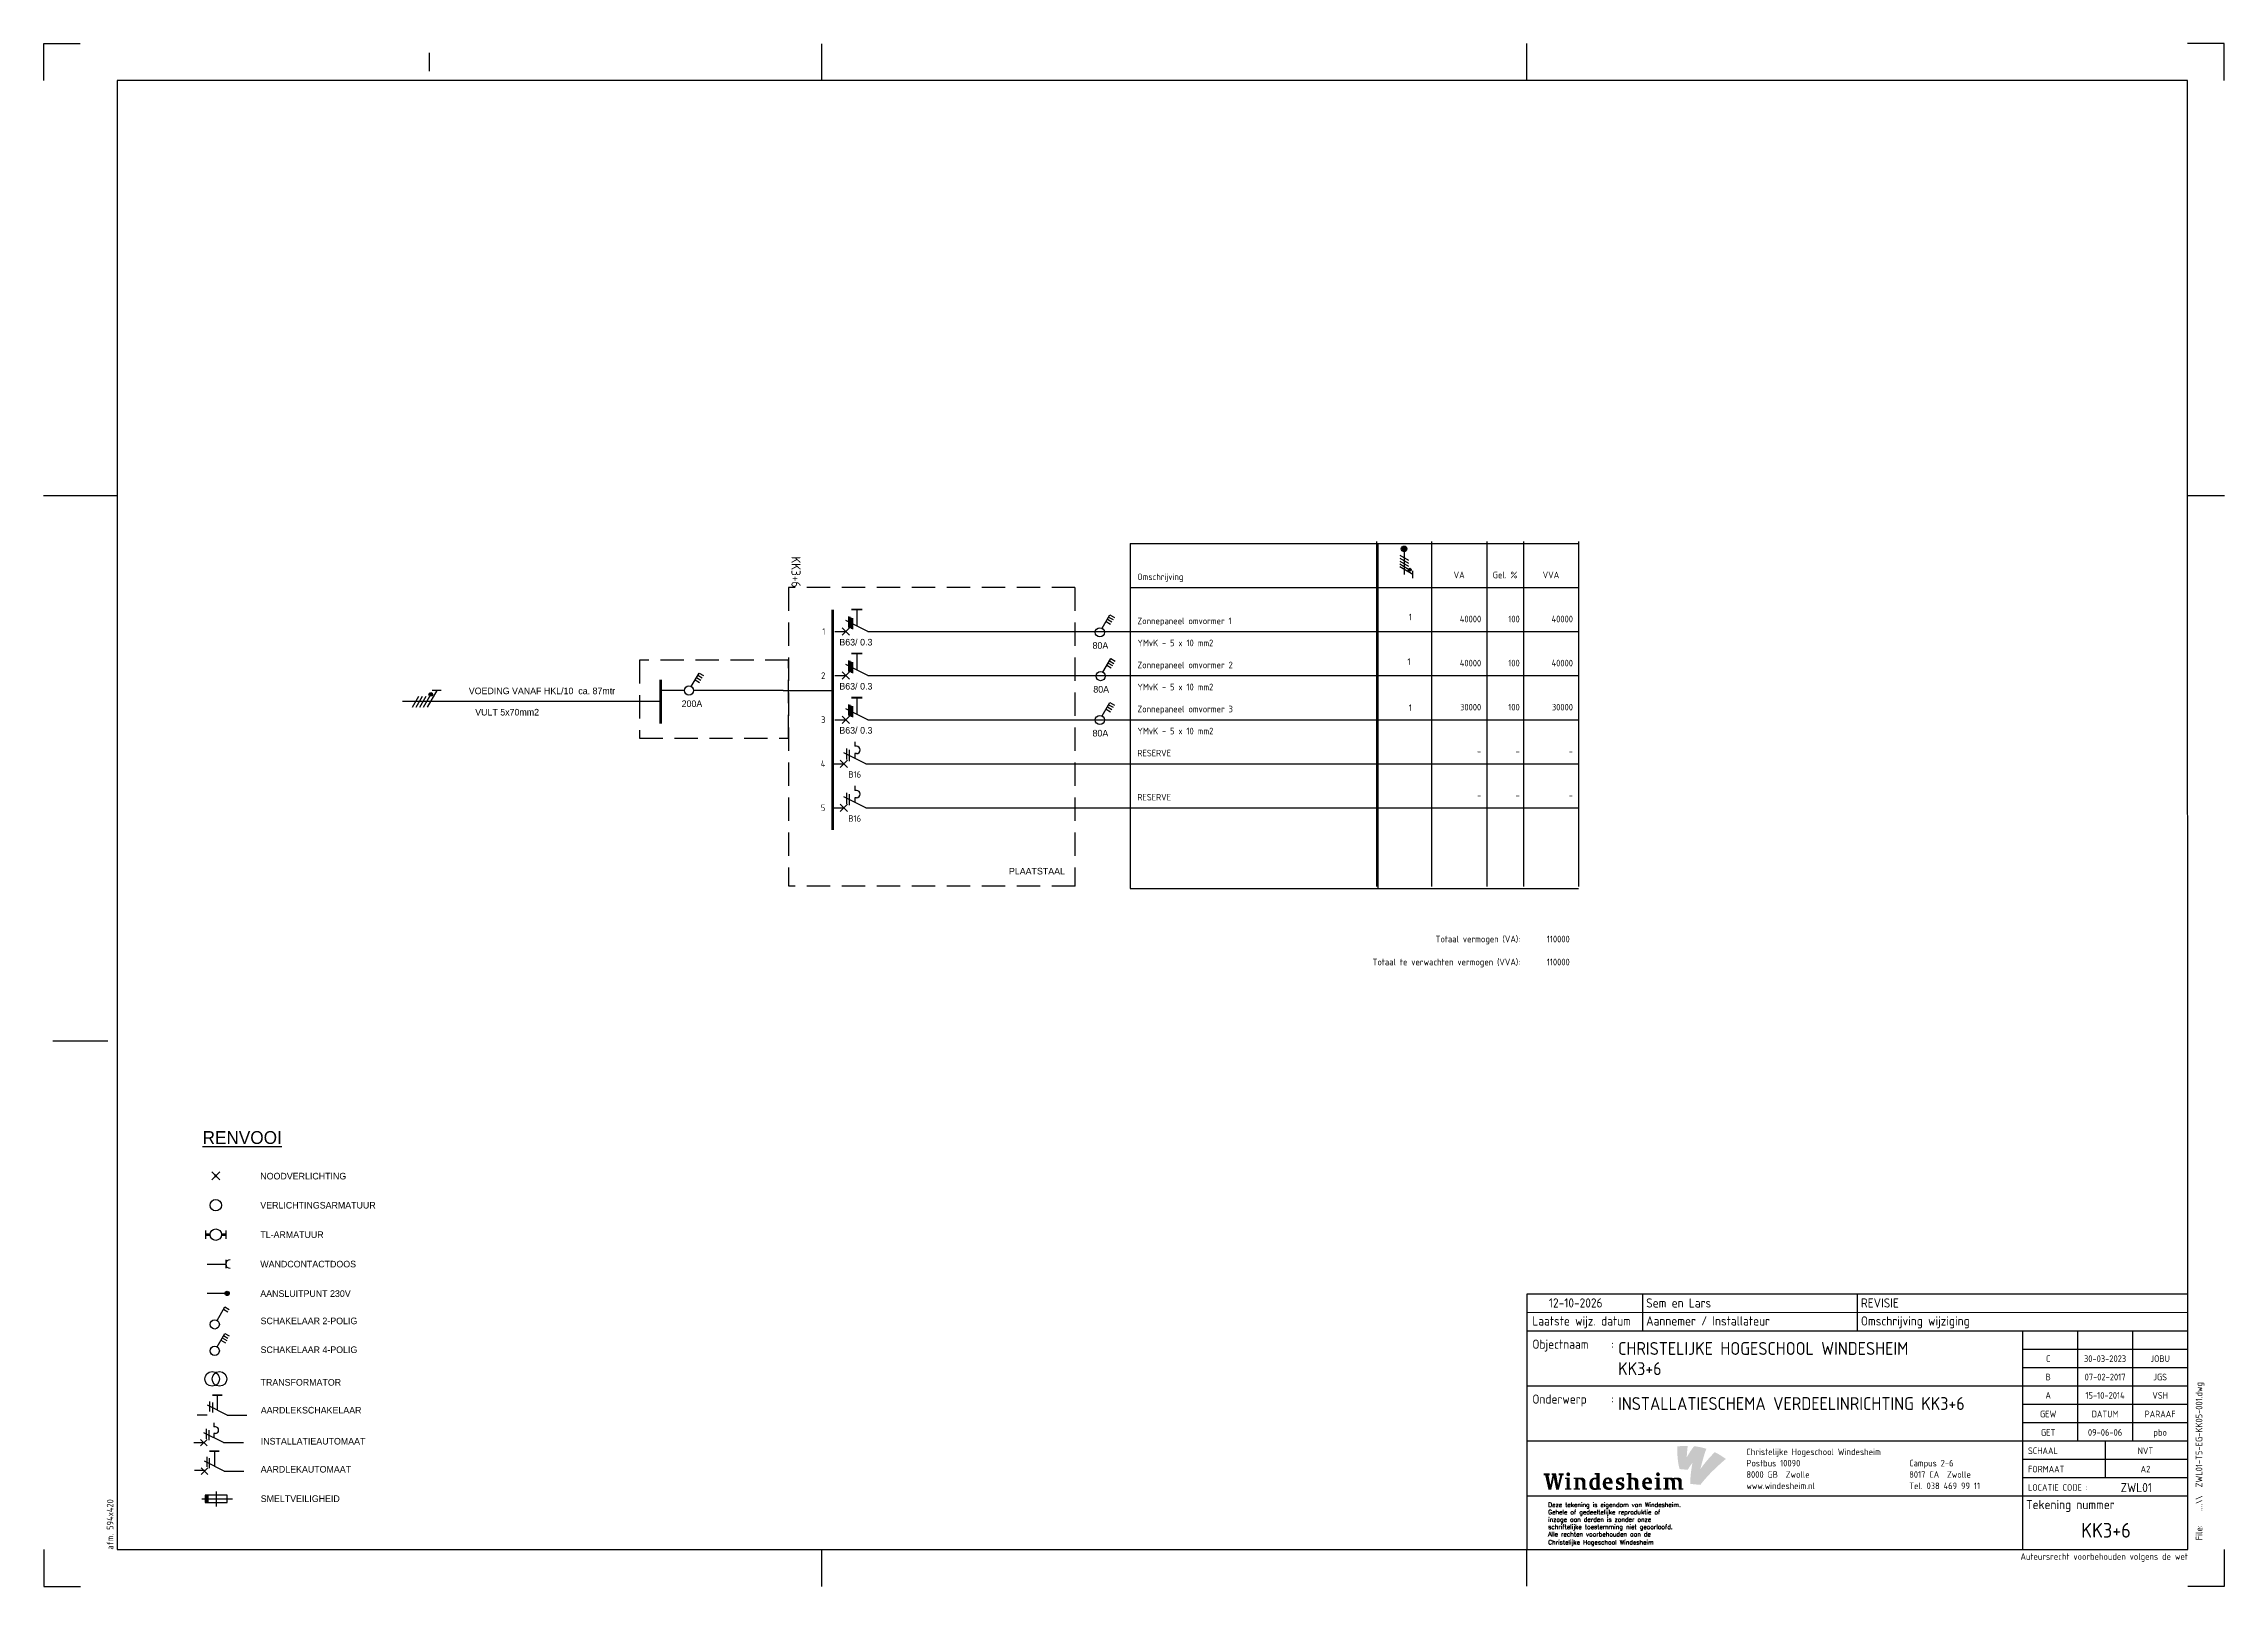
# Model space of a CAD drawing. Header units: millimetres. Extents: x 0 to 594, y 0 to 420.
import ezdxf
from ezdxf.enums import TextEntityAlignment as Align

# ---------------------------------------------------------------- set-up
doc = ezdxf.new("R2010")
doc.units = ezdxf.units.MM
doc.linetypes.add('HIDDEN', pattern=[9.525, 6.35, -3.175])
doc.layers.get('0').update_dxf_attribs({"linetype": 'CONTINUOUS'})
for name, color, linetype in [('00att018', 1, 'CONTINUOUS'), ('00att025', 2, 'CONTINUOUS'), ('00att035', 3, 'CONTINUOUS'), ('00att050', 4, 'CONTINUOUS'), ('00kad018', 1, 'CONTINUOUS'), ('00kad025', 2, 'CONTINUOUS'), ('00kad070', 5, 'CONTINUOUS'), ('BL$2----_KADER', 7, 'CONTINUOUS'), ('BL$4----_LOGO', 7, 'CONTINUOUS'), ('BL$4----_STEMPEL', 7, 'CONTINUOUS'), ('EL$1----', 3, 'CONTINUOUS'), ('EL$1----__KK0+5', 3, 'CONTINUOUS'), ('EL$1----_KK2+3', 3, 'CONTINUOUS'), ('LAAG_1', 160, 'CONTINUOUS')]:
    doc.layers.add(name, color=color, linetype=linetype)
doc.styles.add('BURO-018', font='BUROFONT', dxfattribs={"height": 1.8})
doc.styles.add('BURO-035', font='BUROFONT.shx', dxfattribs={"height": 3.5})
doc.styles.add('EDU', font='ROMANS.SHX', dxfattribs={"height": 2.5})
doc.styles.add('ISO', font='isocp.shx')
doc.styles.add('STABICAD-018', font='ISOCP.SHX', dxfattribs={"height": 1.8})

msp = doc.modelspace()

# ---------------------------------------------------------------- texts
at = {"layer": 'EL$1----', "color": 1, "linetype": 'Continuous', "ltscale": 0.2, "style": 'BURO-018'}
msp.add_text('VOEDING VANAF HKL/10  ca. 87mtr', height=1.8, rotation=360, dxfattribs=at).set_placement((115.8, 242.9))
msp.add_text('VULT 5x70mm2', height=1.8, rotation=360, dxfattribs=at).set_placement((117.55, 238.9), align=Align.TOP_LEFT)
at = {"layer": 'EL$1----', "color": 1, "style": 'BURO-018'}
msp.add_text('PLAATSTAAL', height=1.8, rotation=360, dxfattribs=at).set_placement((262.93, 193.82))
at = {"layer": 'EL$1----__KK0+5', "color": 2, "style": 'STABICAD-018'}
msp.add_text('KK3+6', height=2.5, rotation=270, dxfattribs=at).set_placement((202.92, 271.96), align=Align.BOTTOM_RIGHT)
at = {"layer": 'EL$1----__KK0+5', "color": 1, "style": 'STABICAD-018'}
for s, p in [('Omschrijving', (297.92, 273.96)), ('Zonnepaneel omvormer 1', (297.92, 261.96)), ('YMvK - 5 x 10 mm2', (297.92, 255.96)), ('Zonnepaneel omvormer 2', (297.92, 249.96)), ('YMvK - 5 x 10 mm2', (297.92, 243.96)), ('Zonnepaneel omvormer 3', (297.92, 237.96)), ('YMvK - 5 x 10 mm2', (297.92, 231.96)), ('RESERVE', (297.92, 225.96)), ('RESERVE', (297.92, 213.96))]:
    msp.add_text(s, height=1.8, rotation=360, dxfattribs=at).set_placement(p)
for s, p in [('VA', (385.56, 274.47)), ('Gel. %', (398.06, 274.47)), ('VVA', (410.56, 274.47))]:
    msp.add_text(s, height=1.8, rotation=360, dxfattribs=at).set_placement(p, align=Align.CENTER)
for s, p in [('1', (372.64, 263.01)), ('40000', (391.56, 262.47)), ('100', (402.06, 262.47)), ('40000', (416.56, 262.47)), ('1', (372.33, 250.87)), ('40000', (391.56, 250.47)), ('100', (402.06, 250.47)), ('40000', (416.56, 250.47)), ('1', (372.64, 238.31)), ('30000', (391.56, 238.47)), ('100', (402.06, 238.47)), ('30000', (416.56, 238.47)), ('-', (391.56, 226.47)), ('-', (402.06, 226.47)), ('-', (416.56, 226.47)), ('-', (391.56, 214.47)), ('-', (402.06, 214.47)), ('-', (416.56, 214.47)), ('Totaal vermogen (VA):', (402.18, 175.34)), ('110000', (415.68, 175.34)), ('Totaal te verwachten vermogen (VVA):', (402.18, 169.08)), ('110000', (415.68, 169.08))]:
    msp.add_text(s, height=1.8, rotation=360, dxfattribs=at).set_placement(p, align=Align.RIGHT)
for s, p in [('1', (212.92, 259.96)), ('2', (212.92, 247.96)), ('3', (212.92, 235.96)), ('4', (212.92, 223.96)), ('5', (212.92, 211.96))]:
    msp.add_text(s, height=1.8, rotation=360, dxfattribs=at).set_placement(p, align=Align.MIDDLE_RIGHT)

# ---------------------------------------------------------------- blocks, each defined once
blk = doc.blocks.new('RENV_DION')
at = {"layer": 'EL$1----', "linetype": 'Continuous'}
for p, q in [((485.12, 256.64), (487.32, 254.44)), ((487.32, 256.64), (485.12, 254.44)), ((483.5, 238.37), (483.5, 240.7)), ((488.94, 240.7), (488.94, 238.37)), ((488.94, 232.7), (488.94, 230.37)), ((483.89, 231.54), (488.94, 231.54)), ((489.33, 223.54), (483.89, 223.54)), ((486.57, 208.98), (488.69, 212.65)), ((487.64, 210.83), (488.85, 210.13)), ((487.99, 211.43), (489.2, 210.73)), ((488.34, 212.04), (489.55, 211.34)), ((488.69, 212.65), (489.9, 211.95)), ((489.35, 190.42), (483.95, 193.12)), ((484.62, 191.43), (484.62, 194.13)), ((485.3, 193.8), (485.3, 191.1)), ((486.65, 195.82), (486.65, 191.77)), ((488.36, 182.91), (482.96, 185.61)), ((483.63, 186.63), (483.63, 183.93)), ((484.31, 186.29), (484.31, 183.59)), ((485.66, 188.31), (485.66, 187.19)), ((486.11, 187.19), (485.66, 187.19)), ((486.11, 185.39), (485.66, 185.39)), ((485.66, 185.39), (485.66, 184.26)), ((480.26, 182.91), (482.96, 182.91)), ((482.06, 183.81), (483.86, 182.01)), ((483.86, 183.81), (482.06, 182.01)), ((485.84, 180.58), (485.84, 176.53)), ((488.36, 182.91), (493.76, 182.91)), ((484.04, 176.08), (482.24, 174.28)), ((482.24, 176.08), (484.04, 174.28)), ((488.54, 175.18), (483.14, 177.88)), ((482.39, 167.57), (490.81, 167.57)), ((489.31, 168.57), (483.31, 168.57)), ((483.31, 168.57), (483.31, 166.57)), ((483.31, 166.57), (489.31, 166.57)), ((486.31, 169.57), (486.31, 165.57)), ((489.31, 166.57), (489.31, 168.57))]:
    blk.add_line(p, q, dxfattribs=at)
at = {"layer": 'EL$1----', "color": 3, "linetype": 'Continuous'}
for p, q in [((486.57, 216.18), (488.69, 219.85)), ((488.69, 219.85), (489.9, 219.15)), ((488.34, 219.25), (489.55, 218.55))]:
    blk.add_line(p, q, dxfattribs=at)
at = {"layer": 'EL$1----'}
for p, q in [((483.86, 190.42), (481.16, 190.42)), ((489.35, 190.42), (494.66, 190.42)), ((483.9, 176.31), (483.9, 179.01)), ((484.49, 175.97), (484.49, 178.67)), ((483.14, 175.29), (480.44, 175.29)), ((488.54, 175.18), (493.85, 175.18))]:
    blk.add_line(p, q, dxfattribs=at)
at = {"layer": 'EL$1----', "linetype": 'Continuous'}
for points, const_width in [([(486.41, 255.54, 1), (486.02, 255.54, 1)], 0.389), ([(489.33, 223.83, 1), (489.33, 223.24, 1)], 0.583)]:
    blk.add_lwpolyline(points, format="xyb", close=True, dxfattribs=dict(at, const_width=const_width))
for points, const_width in [([(484.66, 239.54), (483.5, 239.54)], 0.778), ([(487.77, 239.54), (488.94, 239.54)], 0.778), ([(485.3, 195.82), (488, 195.82)], 0.45), ([(484.49, 180.58), (487.19, 180.58)], 0.45)]:
    blk.add_lwpolyline(points, dxfattribs=dict(at, const_width=const_width))
for centre, radius in [((486.22, 247.54), 1.56), ((486.22, 239.54), 1.56), ((489.33, 223.54), 0.583), ((485.95, 207.9), 1.25), ((485.24, 200.27), 2), ((487.24, 200.27), 2)]:
    blk.add_circle(centre, radius, dxfattribs=at)
at = {"layer": 'EL$1----', "color": 3, "linetype": 'Continuous'}
blk.add_circle((485.95, 215.1), 1.25, dxfattribs=at)
at = {"layer": 'EL$1----', "linetype": 'Continuous'}
for centre, radius, start, end in [((490.11, 231.54), 1.17, 90, 270), ((486.11, 186.29), 0.9, 270, 90)]:
    blk.add_arc(centre, radius, start, end, dxfattribs=at)
blk.add_solid([(483.31, 168.57), (484.31, 168.57), (483.31, 166.57), (484.31, 166.57)], dxfattribs=at)
at = {"layer": 'EL$1----', "color": 3, "style": 'BURO-035'}
blk.add_text('%%URENVOOI', height=3.5, dxfattribs=at).set_placement((482.63, 264.23))
at = {"layer": 'EL$1----', "color": 1, "style": 'BURO-018'}
for s, p in [('NOODVERLICHTING', (498.36, 255.47)), ('VERLICHTINGSARMATUUR', (498.36, 247.55)), ('TL-ARMATUUR', (498.36, 239.54)), ('WANDCONTACTDOOS', (498.36, 231.52)), ('AANSLUITPUNT 230V', (498.36, 223.5)), ('SCHAKELAAR 2-POLIG', (498.43, 216.06)), ('SCHAKELAAR 4-POLIG', (498.43, 208.21)), ('TRANSFORMATOR', (498.43, 199.33)), ('AARDLEKSCHAKELAAR', (498.49, 191.75)), ('INSTALLATIEAUTOMAAT', (498.49, 183.3)), ('AARDLEKAUTOMAAT', (498.47, 175.66)), ('SMELTVEILIGHEID', (498.47, 167.66))]:
    blk.add_text(s, height=1.8, dxfattribs=at).set_placement(p, align=Align.MIDDLE_LEFT)
blk = doc.blocks.new('HL3')
at = {"color": 0, "linetype": 'Continuous'}
for p, q in [((-3, 6.98), (-3, 4.48)), ((-3, 5.73), (1.5, 3.13)), ((1.5, 2.13), (-1.5, 3.87)), ((1.5, 1.13), (-1.5, 2.87)), ((1.5, 0.13), (-1.5, 1.87)), ((1.5, -0.87), (-1.5, 0.87))]:
    blk.add_line(p, q, dxfattribs=at)
at = {"color": 0, "linetype": 'Continuous', "const_width": 0.5}
blk.add_lwpolyline([(-1.68, 4.12, 1), (-2.18, 4.12, 1)], format="xyb", close=True, dxfattribs=at)
at = {"color": 0, "linetype": 'Continuous'}
blk.add_circle((-1.93, 4.12), 0.5, dxfattribs=at)
blk = doc.blocks.new('1114A3A')
at = {"color": 0, "linetype": 'Continuous'}
for p, q in [((0.62, 1.08), (2.74, 4.75)), ((1.69, 2.93), (2.9, 2.23)), ((2.04, 3.54), (3.25, 2.84)), ((2.39, 4.14), (3.6, 3.44)), ((2.74, 4.75), (3.95, 4.05))]:
    blk.add_line(p, q, dxfattribs=at)
blk.add_circle((0, 0), 1.25, dxfattribs=at)
at = {"color": 0, "linetype": 'Continuous', "style": 'BURO-018', "flags": 1}
for tag, p in [('E_ID', (0, 0.08)), ('E_MATCODE', (0, -4.92))]:
    blk.add_attdef(tag, p, '', height=1.8, dxfattribs=at)
at = {"color": 0, "linetype": 'Continuous', "style": 'BURO-018'}
blk.add_attdef('E_IGS', text='', height=1.8, dxfattribs=at).set_placement((3, 0.08), align=Align.MIDDLE_LEFT)
blk = doc.blocks.new('a2-windesheim-hor')
at = {"layer": '00kad018', "color": 1}
for p, q in [((0, 420), (0, 410)), ((10, 420), (0, 420)), ((105, 417.5), (105, 412.5)), ((212, 410), (212, 420)), ((404, 410), (404, 420)), ((594, 420), (584, 420)), ((594, 410), (594, 420)), ((0, 297), (20, 297)), ((584, 297), (594, 297)), ((2.5, 148.5), (17.5, 148.5)), ((0, 10), (0, 0)), ((212, 0), (212, 10)), ((404, 0), (404, 10)), ((594, 0), (594, 10)), ((0, 0), (10, 0)), ((584, 0), (594, 0))]:
    blk.add_line(p, q, dxfattribs=at)
at = {"layer": '00kad070', "color": 5}
for p, q in [((584, 410), (20, 410)), ((20, 410), (20, 10)), ((584, 10), (584, 410)), ((20, 10), (584, 10))]:
    blk.add_line(p, q, dxfattribs=at)
at = {"layer": '00att018', "color": 1, "style": 'ISO'}
blk.add_text('afm. 594x420', height=1.8, rotation=90, dxfattribs=at).set_placement((19, 10))
blk.add_text('Auteursrecht voorbehouden volgens de wet', height=1.8, dxfattribs=at).set_placement((584.08, 7.2), align=Align.RIGHT)
blk = doc.blocks.new('AI9-BLK4')
at = {"layer": 'LAAG_1'}
h = blk.add_hatch(color=40, dxfattribs=at)
edge = h.paths.add_edge_path()
edge.add_spline(control_points=[(7.1, 7.2), (4.8, 4.7), (2.6, 2.6), (-0.7, -2.1), (0, 0.5), (1.3, 5.9), (2.6, 9), (0.7, 9.7), (-2.2, 10.3), (-4.1, 10.4), (-5.5, 8.8), (-7.5, 5.5), (-8.1, 4.4), (-8, 6.9), (-7.7, 9.3), (-7.6, 10.6), (-9.6, 10.7), (-11, 10.6), (-13.2, 10.3), (-13.3, 6), (-13.1, 2), (-12, -2), (-10.8, -2.1), (-7.6, -2.4), (-7.6, -2.4), (-7.1, -1.7), (-6.1, 0), (-5, 1.4), (-5.4, -0.9), (-5.9, -4.1), (-6.1, -7.2), (-6.1, -8.1), (-6.2, -9.1), (-6.2, -10.1), (-4.7, -10.2), (-1, -10.6), (-0.7, -10.6), (-0.7, -10.6), (-0.7, -10.6), (-0.7, -10.6), (-0.7, -10.6), (-0.7, -10.6), (-0.7, -10.6), (0.7, -8.8), (2.3, -7), (3.6, -5.5), (4.7, -4.4), (5.7, -3.3), (6.7, -2.4), (9.3, 0.1), (11.5, 2.1), (13.2, 3.5), (11, 5.1), (9.5, 6.1), (7.1, 7.2)], knot_values=[0, 0, 0, 0, 1, 1, 1, 2, 2, 2, 3, 3, 3, 4, 4, 4, 5, 5, 5, 6, 6, 6, 7, 7, 7, 8, 8, 8, 9, 9, 9, 10, 10, 10, 11, 11, 11, 12, 12, 12, 13, 13, 13, 14, 14, 14, 15, 15, 15, 16, 16, 16, 17, 17, 17, 18, 18, 18, 18], degree=3, periodic=0)
h = blk.add_hatch(color=154, dxfattribs=at)
edge = h.paths.add_edge_path()
edge.add_spline(control_points=[(-0.7, -10.6), (-0.7, -10.6), (-0.7, -10.6), (-0.7, -10.6), (-0.7, -10.6), (-0.7, -10.6), (-0.7, -10.6)], knot_values=[0, 0, 0, 0, 1, 1, 1, 2, 2, 2, 2], degree=3, periodic=0)
h = blk.add_hatch(color=154, dxfattribs=at)
edge = h.paths.add_edge_path()
edge.add_spline(control_points=[(-0.7, -10.6), (-0.7, -10.6), (-0.7, -10.6), (-0.7, -10.6), (-0.7, -10.6), (-0.7, -10.6), (-0.7, -10.6)], knot_values=[0, 0, 0, 0, 1, 1, 1, 2, 2, 2, 2], degree=3, periodic=0)
blk = doc.blocks.new('AI9-BLK3')
at = {"layer": 'LAAG_1'}
h = blk.add_hatch(color=154, dxfattribs=at)
edge = h.paths.add_edge_path()
edge.add_spline(control_points=[(-27.8, 3.2), (-27.8, 3.2), (-29.8, -4.7), (-29.8, -4.7), (-29.8, -4.7), (-31.2, -4.7), (-31.2, -4.7), (-31.2, -4.7), (-32.5, 1.8), (-32.5, 1.8), (-32.5, 1.8), (-33.9, -4.7), (-33.9, -4.7), (-33.9, -4.7), (-35.4, -4.7), (-35.4, -4.7), (-35.4, -4.7), (-37.2, 3.2), (-37.2, 3.2), (-37.2, 3.2), (-38, 3.2), (-38, 3.2), (-38, 3.2), (-38, 4.2), (-38, 4.2), (-38, 4.2), (-34.8, 4.2), (-34.8, 4.2), (-34.8, 4.2), (-34.8, 3.2), (-34.8, 3.2), (-34.8, 3.2), (-35.4, 3.2), (-35.4, 3.2), (-35.4, 3.2), (-34.4, -2.1), (-34.4, -2.1), (-34.4, -2.1), (-33.2, 3.3), (-33.2, 3.3), (-33.2, 3.3), (-33.7, 3.3), (-33.7, 3.3), (-33.7, 3.3), (-33.7, 4.2), (-33.7, 4.2), (-33.7, 4.2), (-31.3, 4.2), (-31.3, 4.2), (-31.3, 4.2), (-30.2, -2.1), (-30.2, -2.1), (-30.2, -2.1), (-29, 3.2), (-29, 3.2), (-29, 3.2), (-29.8, 3.2), (-29.8, 3.2), (-29.8, 3.2), (-29.8, 4.2), (-29.8, 4.2), (-29.8, 4.2), (-27.2, 4.2), (-27.2, 4.2), (-27.2, 4.2), (-27.2, 3.2), (-27.2, 3.2), (-27.2, 3.2), (-27.8, 3.2), (-27.8, 3.2)], knot_values=[0, 0, 0, 0, 1, 1, 1, 2, 2, 2, 3, 3, 3, 4, 4, 4, 5, 5, 5, 6, 6, 6, 7, 7, 7, 8, 8, 8, 9, 9, 9, 10, 10, 10, 11, 11, 11, 12, 12, 12, 13, 13, 13, 14, 14, 14, 15, 15, 15, 16, 16, 16, 17, 17, 17, 18, 18, 18, 19, 19, 19, 20, 20, 20, 21, 21, 21, 22, 22, 22, 23, 23, 23, 23], degree=3, periodic=0)
h = blk.add_hatch(color=154, dxfattribs=at)
edge = h.paths.add_edge_path()
edge.add_spline(control_points=[(-26.4, -4.7), (-26.4, -4.7), (-26.4, -3.9), (-26.4, -3.9), (-26.4, -3.9), (-25.5, -3.9), (-25.5, -3.9), (-25.5, -3.9), (-25.5, 1.2), (-25.5, 1.2), (-25.5, 1.2), (-26.4, 1.2), (-26.4, 1.2), (-26.4, 1.2), (-26.4, 2), (-26.4, 2), (-26.4, 2), (-23.8, 2), (-23.8, 2), (-23.8, 2), (-23.8, -3.9), (-23.8, -3.9), (-23.8, -3.9), (-22.9, -3.9), (-22.9, -3.9), (-22.9, -3.9), (-22.9, -4.7), (-22.9, -4.7), (-22.9, -4.7), (-26.4, -4.7), (-26.4, -4.7)], knot_values=[0, 0, 0, 0, 1, 1, 1, 2, 2, 2, 3, 3, 3, 4, 4, 4, 5, 5, 5, 6, 6, 6, 7, 7, 7, 8, 8, 8, 9, 9, 9, 10, 10, 10, 10], degree=3, periodic=0)
edge = h.paths.add_edge_path()
edge.add_spline(control_points=[(-24.7, 2.7), (-25.2, 2.7), (-25.7, 3.2), (-25.7, 3.7), (-25.7, 4.3), (-25.2, 4.8), (-24.7, 4.8), (-24.1, 4.8), (-23.6, 4.3), (-23.6, 3.7), (-23.6, 3.2), (-24.1, 2.7), (-24.7, 2.7)], knot_values=[0, 0, 0, 0, 1, 1, 1, 2, 2, 2, 3, 3, 3, 4, 4, 4, 4], degree=3, periodic=0)
h = blk.add_hatch(color=154, dxfattribs=at)
edge = h.paths.add_edge_path()
edge.add_spline(control_points=[(-17, -4.7), (-17, -4.7), (-17, -0.9), (-17, -0.9), (-17, -0.3), (-17.2, 0.2), (-17.5, 0.5), (-17.9, 0.9), (-18.3, 1.1), (-18.9, 1.1), (-19, 1.1), (-19, 1.1), (-19.1, 1.1), (-19.1, 1.1), (-19.1, -3.9), (-19.1, -3.9), (-19.1, -3.9), (-18.2, -3.9), (-18.2, -3.9), (-18.2, -3.9), (-18.2, -4.7), (-18.2, -4.7), (-18.2, -4.7), (-21.7, -4.7), (-21.7, -4.7), (-21.7, -4.7), (-21.7, -3.9), (-21.7, -3.9), (-21.7, -3.9), (-20.8, -3.9), (-20.8, -3.9), (-20.8, -3.9), (-20.8, 1.2), (-20.8, 1.2), (-20.8, 1.2), (-21.7, 1.2), (-21.7, 1.2), (-21.7, 1.2), (-21.7, 2), (-21.7, 2), (-21.7, 2), (-19.4, 2), (-19.4, 2), (-19.1, 2), (-18.9, 2), (-18.6, 2), (-17, 2), (-16.3, 1.9), (-15.9, 1.4), (-15.5, 1), (-15.3, 0.6), (-15.3, -0.2), (-15.3, -0.2), (-15.3, -3.9), (-15.3, -3.9), (-15.3, -3.9), (-14.5, -3.9), (-14.5, -3.9), (-14.5, -3.9), (-14.5, -4.7), (-14.5, -4.7), (-14.5, -4.7), (-17, -4.7), (-17, -4.7)], knot_values=[0, 0, 0, 0, 1, 1, 1, 2, 2, 2, 3, 3, 3, 4, 4, 4, 5, 5, 5, 6, 6, 6, 7, 7, 7, 8, 8, 8, 9, 9, 9, 10, 10, 10, 11, 11, 11, 12, 12, 12, 13, 13, 13, 14, 14, 14, 15, 15, 15, 16, 16, 16, 17, 17, 17, 18, 18, 18, 19, 19, 19, 20, 20, 20, 21, 21, 21, 21], degree=3, periodic=0)
h = blk.add_hatch(color=154, dxfattribs=at)
edge = h.paths.add_edge_path(flags=16)
edge.add_spline(control_points=[(-6.8, -4.7), (-6.8, -4.7), (-6.8, -3.9), (-6.8, -3.9), (-6.8, -3.9), (-7.6, -3.9), (-7.6, -3.9), (-7.6, -3.9), (-7.6, 4.5), (-7.6, 4.5), (-7.6, 4.5), (-10.2, 4.5), (-10.2, 4.5), (-10.2, 4.5), (-10.2, 3.6), (-10.2, 3.6), (-10.2, 3.6), (-9.3, 3.6), (-9.3, 3.6), (-9.3, 3.6), (-9.3, 2), (-9.3, 2), (-9.6, 2), (-9.8, 2), (-10.2, 2), (-11.9, 2), (-13.2, 0.7), (-13.2, -1.5), (-13.2, -3.8), (-12.3, -4.8), (-10.3, -4.8), (-9.9, -4.8), (-9.3, -4.7), (-9.1, -4.7), (-9.1, -4.7), (-6.8, -4.7), (-6.8, -4.7)], knot_values=[0, 0, 0, 0, 1, 1, 1, 2, 2, 2, 3, 3, 3, 4, 4, 4, 5, 5, 5, 6, 6, 6, 7, 7, 7, 8, 8, 8, 9, 9, 9, 10, 10, 10, 11, 11, 11, 12, 12, 12, 12], degree=3, periodic=0)
edge = h.paths.add_edge_path()
edge.add_spline(control_points=[(-9.3, -3.7), (-9.5, -3.8), (-9.6, -3.8), (-9.8, -3.8), (-10.8, -3.8), (-11.5, -3.1), (-11.5, -1.2), (-11.5, 0.4), (-10.9, 1.1), (-10, 1.1), (-9.7, 1.1), (-9.5, 1), (-9.3, 1), (-9.3, 1), (-9.3, -3.7), (-9.3, -3.7)], knot_values=[0, 0, 0, 0, 1, 1, 1, 2, 2, 2, 3, 3, 3, 4, 4, 4, 5, 5, 5, 5], degree=3, periodic=0)
h = blk.add_hatch(color=154, dxfattribs=at)
edge = h.paths.add_edge_path(flags=16)
edge.add_spline(control_points=[(-0.4, -1.4), (-0.4, 1), (-1.2, 2.1), (-3, 2.1), (-4.8, 2.1), (-5.9, 0.7), (-5.9, -1.4), (-5.9, -3.6), (-4.8, -4.8), (-2.7, -4.8), (-1.9, -4.8), (-1.2, -4.6), (-0.7, -4.4), (-0.7, -4.4), (-0.7, -3.5), (-0.7, -3.5), (-1.2, -3.6), (-1.6, -3.6), (-2, -3.6), (-3.4, -3.6), (-4.2, -2.5), (-4.2, -1.4), (-4.2, -1.4), (-0.4, -1.4), (-0.4, -1.4)], knot_values=[0, 0, 0, 0, 1, 1, 1, 2, 2, 2, 3, 3, 3, 4, 4, 4, 5, 5, 5, 6, 6, 6, 7, 7, 7, 8, 8, 8, 8], degree=3, periodic=0)
edge = h.paths.add_edge_path()
edge.add_spline(control_points=[(-2.2, -0.5), (-2.2, -0.5), (-4.2, -0.5), (-4.2, -0.5), (-4.2, 0.5), (-3.8, 1.1), (-3.2, 1.1), (-2.6, 1.1), (-2.2, 0.6), (-2.2, -0.5)], knot_values=[0, 0, 0, 0, 1, 1, 1, 2, 2, 2, 3, 3, 3, 3], degree=3, periodic=0)
h = blk.add_hatch(color=154, dxfattribs=at)
edge = h.paths.add_edge_path()
edge.add_spline(control_points=[(3.2, -4.8), (2.4, -4.8), (1.5, -4.6), (1.3, -4.5), (1.3, -4.5), (1.3, -2.7), (1.3, -2.7), (1.3, -2.7), (2.3, -2.7), (2.3, -2.7), (2.3, -2.7), (2.3, -3.6), (2.3, -3.6), (2.6, -3.7), (2.9, -3.8), (3.3, -3.8), (4.1, -3.8), (4.5, -3.5), (4.5, -3), (4.5, -2.5), (4.1, -2.3), (3.5, -2.1), (3.5, -2.1), (2.7, -1.8), (2.7, -1.8), (1.8, -1.5), (1.3, -1), (1.3, 0.1), (1.3, 1.2), (2.3, 2.1), (3.9, 2.1), (4.6, 2.1), (5.3, 2), (5.7, 1.9), (5.7, 1.9), (5.7, 0), (5.7, 0), (5.7, 0), (4.7, 0), (4.7, 0), (4.7, 0), (4.7, 1), (4.7, 1), (4.4, 1.1), (4.2, 1.1), (3.9, 1.1), (3.2, 1.1), (2.8, 0.8), (2.8, 0.4), (2.8, 0), (3, -0.2), (3.6, -0.4), (3.6, -0.4), (4.4, -0.7), (4.4, -0.7), (5.4, -1), (6, -1.6), (6, -2.6), (6, -4), (4.8, -4.8), (3.2, -4.8)], knot_values=[0, 0, 0, 0, 1, 1, 1, 2, 2, 2, 3, 3, 3, 4, 4, 4, 5, 5, 5, 6, 6, 6, 7, 7, 7, 8, 8, 8, 9, 9, 9, 10, 10, 10, 11, 11, 11, 12, 12, 12, 13, 13, 13, 14, 14, 14, 15, 15, 15, 16, 16, 16, 17, 17, 17, 18, 18, 18, 19, 19, 19, 20, 20, 20, 20], degree=3, periodic=0)
h = blk.add_hatch(color=154, dxfattribs=at)
edge = h.paths.add_edge_path()
edge.add_spline(control_points=[(11.8, -4.7), (11.8, -4.7), (11.8, -1), (11.8, -1), (11.8, -0.3), (11.7, 0.2), (11.3, 0.5), (10.9, 0.9), (10.5, 1.1), (10, 1.1), (9.9, 1.1), (9.8, 1.1), (9.7, 1.1), (9.7, 1.1), (9.7, -3.9), (9.7, -3.9), (9.7, -3.9), (10.6, -3.9), (10.6, -3.9), (10.6, -3.9), (10.6, -4.7), (10.6, -4.7), (10.6, -4.7), (7.1, -4.7), (7.1, -4.7), (7.1, -4.7), (7.1, -3.9), (7.1, -3.9), (7.1, -3.9), (8, -3.9), (8, -3.9), (8, -3.9), (8, 3.6), (8, 3.6), (8, 3.6), (7.2, 3.6), (7.2, 3.6), (7.2, 3.6), (7.2, 4.5), (7.2, 4.5), (7.2, 4.5), (9.7, 4.5), (9.7, 4.5), (9.7, 4.5), (9.7, 2), (9.7, 2), (9.9, 2), (10.2, 2), (10.5, 2), (11.9, 2), (12.5, 1.8), (13, 1.4), (13.4, 1), (13.5, 0.5), (13.5, -0.2), (13.5, -0.2), (13.5, -3.9), (13.5, -3.9), (13.5, -3.9), (14.3, -3.9), (14.3, -3.9), (14.3, -3.9), (14.3, -4.7), (14.3, -4.7), (14.3, -4.7), (11.8, -4.7), (11.8, -4.7)], knot_values=[0, 0, 0, 0, 1, 1, 1, 2, 2, 2, 3, 3, 3, 4, 4, 4, 5, 5, 5, 6, 6, 6, 7, 7, 7, 8, 8, 8, 9, 9, 9, 10, 10, 10, 11, 11, 11, 12, 12, 12, 13, 13, 13, 14, 14, 14, 15, 15, 15, 16, 16, 16, 17, 17, 17, 18, 18, 18, 19, 19, 19, 20, 20, 20, 21, 21, 21, 22, 22, 22, 22], degree=3, periodic=0)
h = blk.add_hatch(color=154, dxfattribs=at)
edge = h.paths.add_edge_path(flags=16)
edge.add_spline(control_points=[(21.1, -1.4), (21.1, 1), (20.4, 2.1), (18.5, 2.1), (16.7, 2.1), (15.6, 0.7), (15.6, -1.4), (15.6, -3.6), (16.8, -4.8), (18.9, -4.8), (19.6, -4.8), (20.3, -4.6), (20.8, -4.4), (20.8, -4.4), (20.8, -3.5), (20.8, -3.5), (20.4, -3.6), (19.9, -3.6), (19.5, -3.6), (18.1, -3.6), (17.3, -2.5), (17.3, -1.4), (17.3, -1.4), (21.1, -1.4), (21.1, -1.4)], knot_values=[0, 0, 0, 0, 1, 1, 1, 2, 2, 2, 3, 3, 3, 4, 4, 4, 5, 5, 5, 6, 6, 6, 7, 7, 7, 8, 8, 8, 8], degree=3, periodic=0)
edge = h.paths.add_edge_path()
edge.add_spline(control_points=[(19.3, -0.5), (19.3, -0.5), (17.3, -0.5), (17.3, -0.5), (17.3, 0.5), (17.8, 1.1), (18.4, 1.1), (18.9, 1.1), (19.3, 0.6), (19.3, -0.5)], knot_values=[0, 0, 0, 0, 1, 1, 1, 2, 2, 2, 3, 3, 3, 3], degree=3, periodic=0)
h = blk.add_hatch(color=154, dxfattribs=at)
edge = h.paths.add_edge_path()
edge.add_spline(control_points=[(22.5, -4.7), (22.5, -4.7), (22.5, -3.9), (22.5, -3.9), (22.5, -3.9), (23.4, -3.9), (23.4, -3.9), (23.4, -3.9), (23.4, 1.2), (23.4, 1.2), (23.4, 1.2), (22.5, 1.2), (22.5, 1.2), (22.5, 1.2), (22.5, 2), (22.5, 2), (22.5, 2), (25.1, 2), (25.1, 2), (25.1, 2), (25.1, -3.9), (25.1, -3.9), (25.1, -3.9), (26, -3.9), (26, -3.9), (26, -3.9), (26, -4.7), (26, -4.7), (26, -4.7), (22.5, -4.7), (22.5, -4.7)], knot_values=[0, 0, 0, 0, 1, 1, 1, 2, 2, 2, 3, 3, 3, 4, 4, 4, 5, 5, 5, 6, 6, 6, 7, 7, 7, 8, 8, 8, 9, 9, 9, 10, 10, 10, 10], degree=3, periodic=0)
edge = h.paths.add_edge_path()
edge.add_spline(control_points=[(24.2, 2.7), (23.6, 2.7), (23.2, 3.2), (23.2, 3.7), (23.2, 4.3), (23.6, 4.8), (24.2, 4.8), (24.8, 4.8), (25.3, 4.3), (25.3, 3.7), (25.3, 3.2), (24.8, 2.7), (24.2, 2.7)], knot_values=[0, 0, 0, 0, 1, 1, 1, 2, 2, 2, 3, 3, 3, 4, 4, 4, 4], degree=3, periodic=0)
h = blk.add_hatch(color=154, dxfattribs=at)
edge = h.paths.add_edge_path()
edge.add_spline(control_points=[(35.5, -4.7), (35.5, -4.7), (35.5, -0.9), (35.5, -0.9), (35.5, -0.3), (35.3, 0.2), (35, 0.5), (34.7, 0.9), (34.2, 1.1), (33.5, 1.1), (33.4, 1.1), (33.3, 1), (33.2, 1), (33.4, 0.8), (33.5, 0.3), (33.5, -0.1), (33.5, -0.1), (33.5, -3.9), (33.5, -3.9), (33.5, -3.9), (34.3, -3.9), (34.3, -3.9), (34.3, -3.9), (34.3, -4.7), (34.3, -4.7), (34.3, -4.7), (31.8, -4.7), (31.8, -4.7), (31.8, -4.7), (31.8, -0.9), (31.8, -0.9), (31.8, -0.2), (31.6, 0.2), (31.3, 0.5), (30.9, 0.9), (30.5, 1.1), (30, 1.1), (30, 1.1), (29.9, 1.1), (29.8, 1.1), (29.8, 1.1), (29.8, -3.9), (29.8, -3.9), (29.8, -3.9), (30.6, -3.9), (30.6, -3.9), (30.6, -3.9), (30.6, -4.7), (30.6, -4.7), (30.6, -4.7), (27.2, -4.7), (27.2, -4.7), (27.2, -4.7), (27.2, -3.9), (27.2, -3.9), (27.2, -3.9), (28.1, -3.9), (28.1, -3.9), (28.1, -3.9), (28.1, 1.2), (28.1, 1.2), (28.1, 1.2), (27.2, 1.2), (27.2, 1.2), (27.2, 1.2), (27.2, 2), (27.2, 2), (27.2, 2), (29.6, 2), (29.6, 2), (29.9, 2), (30.2, 2), (30.4, 2), (31.4, 2), (31.9, 1.9), (32.5, 1.7), (33, 1.9), (33.7, 2), (34.5, 2), (35.6, 2), (36.3, 1.8), (36.7, 1.4), (37.1, 1), (37.2, 0.5), (37.2, -0.1), (37.2, -0.1), (37.2, -3.9), (37.2, -3.9), (37.2, -3.9), (38, -3.9), (38, -3.9), (38, -3.9), (38, -4.7), (38, -4.7), (38, -4.7), (35.5, -4.7), (35.5, -4.7)], knot_values=[0, 0, 0, 0, 1, 1, 1, 2, 2, 2, 3, 3, 3, 4, 4, 4, 5, 5, 5, 6, 6, 6, 7, 7, 7, 8, 8, 8, 9, 9, 9, 10, 10, 10, 11, 11, 11, 12, 12, 12, 13, 13, 13, 14, 14, 14, 15, 15, 15, 16, 16, 16, 17, 17, 17, 18, 18, 18, 19, 19, 19, 20, 20, 20, 21, 21, 21, 22, 22, 22, 23, 23, 23, 24, 24, 24, 25, 25, 25, 26, 26, 26, 27, 27, 27, 28, 28, 28, 29, 29, 29, 30, 30, 30, 31, 31, 31, 32, 32, 32, 32], degree=3, periodic=0)
blk = doc.blocks.new('AI9-BLK2')
at = {"layer": 'LAAG_1', "color": 7}
for name, p in [('AI9-BLK4', (36.4, 1.4)), ('AI9-BLK3', (-11.6, -7.2))]:
    blk.add_blockref(name, p, dxfattribs=at)
blk = doc.blocks.new('CHW_ONDERHOEK')
at = {"layer": '00kad025', "color": 2}
for p, q in [((-190, 79.5), (-190, 69.5)), ((-10, 79.5), (-190, 79.5)), ((-158.5, 79.5), (-158.5, 69.5)), ((-100, 79.5), (-100, 69.5)), ((-10, 74.5), (-190, 74.5)), ((-40, 69.5), (-40, 39.5)), ((-25, 69.5), (-25, 39.5)), ((-10, 64.5), (-55, 64.5)), ((-10, 59.5), (-55, 59.5)), ((-10, 54.5), (-55, 54.5)), ((-10, 49.5), (-55, 49.5)), ((-32.5, 39.5), (-32.5, 34.5)), ((-32.5, 34.5), (-32.5, 29.5))]:
    blk.add_line(p, q, dxfattribs=at)
at = {"layer": '00kad070', "color": 5}
for p, q in [((-10, 69.5), (-190, 69.5)), ((-190, 69.5), (-190, 10)), ((-55, 69.5), (-55, 10)), ((-55, 54.5), (-190, 54.5)), ((-10, 44.5), (-55, 44.5)), ((-10, 39.5), (-190, 39.5)), ((-10, 34.5), (-55, 34.5)), ((-55, 24.5), (-190, 24.5)), ((-10, 29.5), (-55, 29.5)), ((-10, 24.5), (-55, 24.5))]:
    blk.add_line(p, q, dxfattribs=at)
at = {"layer": 'LAAG_1', "color": 7, "xscale": 0.5, "yscale": 0.5, "zscale": 0.5}
blk.add_blockref('AI9-BLK2', (-160.6, 32.22), dxfattribs=at)
at = {"layer": '00att018', "color": 1, "style": 'ISO'}
for s, p in [('GEW', (-48, 46)), ('DATUM', (-32.5, 46)), ('PARAAF', (-17.5, 46)), ('GET', (-48, 41))]:
    blk.add_text(s, height=1.8, dxfattribs=at).set_placement(p, align=Align.CENTER)
for s, p in [('SCHAAL', (-53.5, 36)), ('FORMAAT', (-53.5, 31))]:
    blk.add_text(s, height=1.8, dxfattribs=at).set_placement(p)
at = {"layer": '00att018', "color": 1, "style": 'ISO', "width": 0.9}
blk.add_text('....\\\\', height=1.8, rotation=90, dxfattribs=at).set_placement((-6, 20.5))
at = {"layer": '00att018', "color": 1, "linetype": 'Continuous', "style": 'EDU'}
for s, p in [('Gehele of gedeeltelijke reproduktie of', (-184.2, 19.6)), ('inzage aan derden is zonder onze', (-184.2, 17.6)), ('Deze tekening is eigendom van Windesheim.', (-184.2, 21.6)), ('Alle rechten voorbehouden aan de', (-184.2, 13.6)), ('schriftelijke toestemming niet geoorloofd.', (-184.2, 15.6)), ('Christelijke Hogeschool Windesheim', (-184.2, 11.38))]:
    blk.add_text(s, height=1.2, dxfattribs=at).set_placement(p)
at = {"layer": '00att018', "color": 1, "style": 'ISO'}
blk.add_text('File:', height=1.8, rotation=90, dxfattribs=at).set_placement((-6, 12.5))
for tag, p in [('WZ_CODED', (-48, 66.07)), ('WZ_DATUMD', (-32.5, 66.07)), ('WZ_WZGOEDD', (-17.5, 66.07)), ('WZ_CODEC', (-48, 61.07)), ('WZ_DATUMC', (-32.5, 61.07)), ('WZ_WZGOEDC', (-17.5, 61.07)), ('WZ_CODEB', (-48, 56.07)), ('WZ_DATUMB', (-32.5, 56.07)), ('WZ_WZGOEDB', (-17.5, 56.07)), ('WZ_CODEA', (-48, 51.07)), ('WZ_DATUMA', (-32.5, 51.07)), ('WZ_WZGOEDA', (-17.5, 51.07)), ('TKDATCREAT', (-32.5, 41)), ('TKINIT', (-17.5, 41)), ('TKSCHAAL', (-21.5, 36)), ('TKFORMAAT', (-21.5, 31))]:
    blk.add_attdef(tag, text='', height=1.8, dxfattribs=at).set_placement(p, align=Align.CENTER)
blk.add_attdef('DWGNAME', (-6, 26.93), '', height=1.8, rotation=90, dxfattribs=at)
at = {"layer": '00att025', "color": 2, "style": 'ISO'}
for s, p in [('Objectnaam', (-188.5, 64.67)), ('Onderwerp', (-188.5, 49.72)), ('Tekening nummer', (-54, 21))]:
    blk.add_text(s, height=2.5, dxfattribs=at).set_placement(p)
at = {"layer": '00att025', "style": 'ISO'}
for p in [(-167.02, 64.67), (-167.02, 49.78)]:
    blk.add_text(':', height=2.5, dxfattribs=at).set_placement(p)
at = {"layer": '00att025', "color": 1, "style": 'ISO'}
blk.add_text('LOCATIE CODE :', height=1.8, dxfattribs=at).set_placement((-53.5, 26))
at = {"layer": '00att025', "color": 2, "style": 'ISO'}
for tag, p in [('WZ_DATUM', (-184, 75.9)), ('WZ_AANNEMER_INSTALATEUR', (-157.5, 75.9)), ('WZ_OMSCHR', (-99, 75.9))]:
    blk.add_attdef(tag, p, '', height=2.5, dxfattribs=at)
at = {"layer": '00att025', "color": 3, "style": 'ISO'}
blk.add_attdef('TKVRIJ2', text='', height=2.5, dxfattribs=at).set_placement((-24, 25.62), align=Align.CENTER)
at = {"layer": '00att035', "color": 3, "style": 'ISO'}
for s, p in [('Laatste wijz. datum', (-188.5, 71)), ('Aannemer / Installateur', (-157.5, 71)), ('Omschrijving wijziging', (-99, 71))]:
    blk.add_text(s, height=2.5, dxfattribs=at).set_placement(p)
for tag, p in [('PROMSCHR', (-165.14, 63)), ('TK1OMSCHR', (-165.14, 57.5)), ('TK2OMSCHR', (-165.14, 48)), ('TKVRIJ1', (-165.14, 42.5))]:
    blk.add_attdef(tag, p, '', height=3.5, dxfattribs=at)
at = {"layer": '00att050', "color": 4, "style": 'ISO'}
blk.add_attdef('TKFASE', text='', height=5, dxfattribs=at).set_placement((-14.5, 82), align=Align.RIGHT)
blk.add_attdef('TKTEKNR', text='', height=3.5, dxfattribs=at).set_placement((-32.25, 13.23), align=Align.CENTER)
at = {"layer": 'BL$4----_LOGO', "color": 1, "style": 'ISO'}
for s, p in [('Christelijke Hogeschool Windesheim', (-130.19, 35.71)), ('Postbus 10090', (-130.19, 32.63)), ('8000 GB  Zwolle', (-130.19, 29.54)), ('Campus 2-6', (-85.85, 32.63)), ('8017 CA  Zwolle', (-85.85, 29.54)), ('www.windesheim.nl', (-130.19, 26.45)), ('Tel. 038 469 99 11', (-85.85, 26.45))]:
    blk.add_text(s, height=1.8, dxfattribs=at).set_placement(p)
blk = doc.blocks.new('m1')
at = {"color": 0, "linetype": 'Continuous'}
blk.add_line((0, 21), (0, 33), dxfattribs=at)
blk = doc.blocks.new('b1s')
at = {"color": 0, "linetype": 'Continuous'}
blk.add_line((0, 33), (0, 54), dxfattribs=at)
blk = doc.blocks.new('m1s')
at = {"color": 0, "linetype": 'Continuous'}
blk.add_line((0, 54), (0, 66), dxfattribs=at)
blk = doc.blocks.new('B3')
at = {"color": 0, "linetype": 'Continuous'}
for p, q in [((0, 9), (0, 21)), ((-6, 6), (-4.75, 6)), ((-4.75, 6.5), (-4.75, 6)), ((0, 9), (-3, 3)), ((-2.75, 6.5), (-2.75, 6)), ((-2.75, 6), (-1.5, 6)), ((-4.125, 3.75), (-1.125, 3.75)), ((-3.75, 4.5), (-0.75, 4.5)), ((-1, 4), (1, 2)), ((-1, 2), (1, 4)), ((0, 0), (0, 3))]:
    blk.add_line(p, q, dxfattribs=at)
blk.add_arc((-3.75, 6.5), 1, 0, 180, dxfattribs=at)
at = {"color": 1, "style": 'BURO-018'}
blk.add_attdef('FREEFIELD1', (-3, 12), '', height=1.8, rotation=90, dxfattribs=at)
at = {"color": 1, "linetype": 'Continuous', "style": 'BURO-018'}
blk.add_attdef('AUTOMATICFUSE', text='', height=1.8, rotation=90, dxfattribs=at).set_placement((2, 6), align=Align.TOP_CENTER)
blk = doc.blocks.new('COLUMN_POWERTYPE_9')
at = {"color": 0, "linetype": 'Continuous'}
for p, q in [((-4, 0), (3, 0)), ((-2.29, -1.2), (-0.91, 1.2)), ((-1.49, -1.2), (-0.11, 1.2)), ((-0.69, -1.2), (0.69, 1.2)), ((0.11, -1.2), (1.49, 1.2)), ((2.99, 2.4), (0.91, -1.2)), ((3.99, 2.4), (1.99, 2.4))]:
    blk.add_line(p, q, dxfattribs=at)
for points, const_width in [([(-4, -0.38, 1), (-4, 0.38, 1)], 0.75), ([(1.69, 1.35, 1), (1.69, 1.75, 1)], 0.4)]:
    blk.add_lwpolyline(points, format="xyb", close=True, dxfattribs=dict(at, const_width=const_width))
for centre, radius in [((-4, 0), 0.75), ((1.69, 1.55), 0.4)]:
    blk.add_circle(centre, radius, dxfattribs=at)
blk = doc.blocks.new('B8')
at = {"color": 0, "linetype": 'Continuous'}
for p, q in [((0, 9), (0, 21)), ((-6, 6), (-1.5, 6)), ((0, 9), (-3, 3)), ((-4.12, 3.75), (-1.12, 3.75)), ((-3.75, 4.5), (-0.75, 4.5)), ((-1, 2), (1, 4)), ((-1, 4), (1, 2)), ((0, 0), (0, 3))]:
    blk.add_line(p, q, dxfattribs=at)
at = {"color": 0, "linetype": 'Continuous', "const_width": 0.5}
blk.add_lwpolyline([(-6, 4.5), (-6, 7.5)], dxfattribs=at)
at = {"color": 1, "style": 'BURO-018'}
blk.add_attdef('E_VRIJ1', (-3, 12), '', height=1.8, rotation=90, dxfattribs=at)
at = {"color": 1, "linetype": 'Continuous', "style": 'BURO-018'}
blk.add_attdef('E_IAAN', text='', height=1.8, rotation=90, dxfattribs=at).set_placement((2, 6.9), align=Align.TOP_LEFT)
blk.add_attdef('E_IAA', text='', height=1.8, rotation=90, dxfattribs=at).set_placement((2, 6.2), align=Align.TOP_RIGHT)

# ---------------------------------------------------------------- linework, layer by layer
at = {"layer": 'EL$1----', "linetype": 'Continuous'}
for p, q in [((219.24, 264.09), (219.24, 261.09)), ((219.62, 263.96), (219.62, 260.96)), ((219.99, 263.71), (219.99, 260.71)), ((220.34, 263.63), (220.34, 260.63)), ((219.24, 252.09), (219.24, 249.09)), ((219.62, 251.96), (219.62, 248.96)), ((219.99, 251.71), (219.99, 248.71)), ((220.34, 251.63), (220.34, 248.63)), ((219.24, 240.09), (219.24, 237.09)), ((219.62, 239.96), (219.62, 236.96)), ((219.99, 239.71), (219.99, 236.71)), ((220.34, 239.63), (220.34, 236.63))]:
    msp.add_line(p, q, dxfattribs=at)
at = {"layer": 'EL$1----'}
for p, q in [((174.52, 243.9), (167.82, 243.9)), ((201.43, 243.9), (177.02, 243.9))]:
    msp.add_line(p, q, dxfattribs=at)
at = {"layer": 'EL$1----', "ltscale": 0.2}
for p, q in [((201.43, 243.9), (214.92, 243.9)), ((168.03, 240.9), (97.71, 240.9))]:
    msp.add_line(p, q, dxfattribs=at)
at = {"layer": 'EL$1----', "color": 1, "linetype": 'HIDDEN'}
msp.add_lwpolyline([(202.92, 252.16), (162.27, 252.16), (162.27, 230.9), (202.92, 230.9)], close=True, dxfattribs=at)
at = {"layer": 'EL$1----', "ltscale": 0.2, "const_width": 0.7}
msp.add_lwpolyline([(168.03, 234.9), (168.03, 246.9)], dxfattribs=at)
at = {"layer": 'EL$1----__KK0+5', "color": 1}
for p, q in [((295.92, 283.96), (295.93, 190.02)), ((295.92, 283.96), (418.06, 283.96)), ((363.06, 284.47), (363.06, 190.53)), ((363.42, 283.96), (363.42, 190.02)), ((378.06, 284.47), (378.06, 190.53)), ((393.06, 284.47), (393.06, 190.53)), ((403.06, 284.47), (403.06, 190.53)), ((418.06, 284.47), (418.06, 190.53)), ((295.92, 271.96), (418.06, 271.96)), ((295.93, 190.02), (418.06, 190.02))]:
    msp.add_line(p, q, dxfattribs=at)
at = {"layer": 'EL$1----__KK0+5', "color": 1, "linetype": 'HIDDEN'}
for p, q in [((202.92, 271.96), (202.92, 190.67)), ((280.92, 271.96), (202.92, 271.96)), ((280.92, 271.96), (280.92, 190.67)), ((280.93, 190.67), (202.93, 190.67))]:
    msp.add_line(p, q, dxfattribs=at)
at = {"layer": 'EL$1----__KK0+5'}
for p, q in [((280.92, 259.96), (283.92, 259.96)), ((282.59, 259.96), (297.59, 259.96)), ((290.09, 259.96), (295.92, 259.96)), ((295.92, 259.96), (418.06, 259.96)), ((280.92, 247.96), (283.92, 247.96)), ((283.92, 247.96), (298.92, 247.96)), ((290.09, 247.96), (295.92, 247.96)), ((295.92, 247.96), (418.06, 247.96)), ((280.92, 235.96), (283.92, 235.96)), ((283.92, 235.96), (298.92, 235.96)), ((290.09, 235.96), (295.92, 235.96)), ((295.92, 235.96), (418.06, 235.96)), ((280.92, 223.96), (295.92, 223.96)), ((295.92, 223.96), (418.06, 223.96)), ((280.92, 211.96), (283.92, 211.96)), ((283.92, 211.93), (300.11, 211.93)), ((290.09, 211.96), (295.92, 211.96)), ((295.92, 211.96), (418.06, 211.96))]:
    msp.add_line(p, q, dxfattribs=at)
for points in [[(214.92, 253.96, 0.7, 0.7, 0), (214.92, 265.96, 0.7, 0.7, 0)], [(214.92, 241.96, 0.7, 0.7, 0), (214.92, 253.96, 0.7, 0.7, 0)], [(214.92, 229.96, 0.7, 0.7, 0), (214.92, 241.96, 0.7, 0.7, 0)], [(214.92, 217.96, 0.7, 0.7, 0), (214.92, 229.96, 0.7, 0.7, 0)], [(214.92, 205.96, 0.7, 0.7, 0), (214.92, 217.96, 0.7, 0.7, 0)]]:
    msp.add_lwpolyline(points, format="xyseb", dxfattribs=at)

# ---------------------------------------------------------------- block references
at = {"layer": 'BL$2----_KADER', "rotation": 0.002105730674311784}
msp.add_blockref('a2-windesheim-hor', (0, 0), dxfattribs=at)
at = {"layer": 'BL$4----_STEMPEL'}
ref = msp.add_blockref('CHW_ONDERHOEK', (594, 0.02), dxfattribs=dict(at, rotation=0.002105730674311784))
ref.add_attrib('TKTEKNR', 'KK3+6', dxfattribs={"layer": '00att050', "height": 4, "rotation": 0.00211, "style": 'ISO'}).set_placement((561.75, 13.26), align=Align.CENTER)
ref.add_attrib('WZ_CODEA', 'A', dxfattribs={"layer": '00att018', "color": 1, "height": 1.8, "rotation": 0.00211, "style": 'ISO'}).set_placement((546, 51.09), align=Align.CENTER)
ref.add_attrib('WZ_DATUMA', '15-10-2014', dxfattribs={"layer": '00att018', "color": 1, "height": 1.8, "rotation": 0.00211, "style": 'ISO'}).set_placement((561.5, 51.09), align=Align.CENTER)
ref.add_attrib('WZ_WZGOEDA', 'VSH', dxfattribs={"layer": '00att018', "color": 1, "height": 1.8, "rotation": 0.00211, "style": 'ISO'}).set_placement((576.5, 51.09), align=Align.CENTER)
ref.add_attrib('WZ_CODEB', 'B', dxfattribs={"layer": '00att018', "color": 1, "height": 1.8, "rotation": 0.00211, "style": 'ISO'}).set_placement((546, 56.09), align=Align.CENTER)
ref.add_attrib('WZ_DATUMB', '07-02-2017', dxfattribs={"layer": '00att018', "color": 1, "height": 1.8, "rotation": 0.00211, "style": 'ISO'}).set_placement((561.5, 56.09), align=Align.CENTER)
ref.add_attrib('WZ_WZGOEDB', 'JGS', dxfattribs={"layer": '00att018', "color": 1, "height": 1.8, "rotation": 0.00211, "style": 'ISO'}).set_placement((576.5, 56.09), align=Align.CENTER)
ref.add_attrib('WZ_CODEC', 'C', dxfattribs={"layer": '00att018', "color": 1, "height": 1.8, "rotation": 0.00211, "style": 'ISO'}).set_placement((546, 61.09), align=Align.CENTER)
ref.add_attrib('WZ_DATUMC', '30-03-2023', dxfattribs={"layer": '00att018', "color": 1, "height": 1.8, "rotation": 0.00211, "style": 'ISO'}).set_placement((561.5, 61.09), align=Align.CENTER)
ref.add_attrib('WZ_WZGOEDC', 'JOBU', dxfattribs={"layer": '00att018', "color": 1, "height": 1.8, "rotation": 0.00211, "style": 'ISO'}).set_placement((576.5, 61.09), align=Align.CENTER)
ref.add_attrib('TKDATCREAT', '09-06-06', dxfattribs={"layer": '00att018', "color": 1, "height": 1.8, "rotation": 0.00211, "style": 'ISO'}).set_placement((561.5, 41.02), align=Align.CENTER)
ref.add_attrib('TKINIT', 'pbo', dxfattribs={"layer": '00att018', "color": 1, "height": 1.8, "rotation": 0.00211, "style": 'ISO'}).set_placement((576.5, 41.02), align=Align.CENTER)
ref.add_attrib('TKSCHAAL', 'NVT', dxfattribs={"layer": '00att018', "color": 1, "height": 1.8, "rotation": 0.00211, "style": 'ISO'}).set_placement((572.5, 36.02), align=Align.CENTER)
ref.add_attrib('TKFORMAAT', 'A2', dxfattribs={"layer": '00att018', "color": 1, "height": 1.8, "rotation": 0.00211, "style": 'ISO'}).set_placement((572.5, 31.02), align=Align.CENTER)
ref.add_attrib('TKVRIJ2', 'ZWL01', dxfattribs={"layer": '00att025', "color": 3, "height": 2.5, "rotation": 0.00211, "style": 'ISO'}).set_placement((570, 25.65), align=Align.CENTER)
ref.add_attrib('PROMSCHR', 'CHRISTELIJKE HOGESCHOOL WINDESHEIM', (428.86, 63.02), dxfattribs={"layer": '00att035', "color": 3, "height": 3.5, "rotation": 0.00211, "style": 'ISO'})
ref.add_attrib('TK2OMSCHR', 'INSTALLATIESCHEMA VERDEELINRICHTING KK3+6', (428.86, 48.02), dxfattribs={"layer": '00att035', "color": 3, "height": 3.5, "rotation": 0.00211, "style": 'ISO'})
ref.add_attrib('TKFILE', 'ZWL01-T5-EG-KK05-001.dwg', (588, 26.95), dxfattribs={"layer": '00att018', "color": 1, "height": 1.8, "rotation": 90.00211, "style": 'ISO'})
ref.add_attrib('TK1OMSCHR', 'KK3+6', (428.86, 57.52), dxfattribs={"layer": '00att035', "color": 3, "height": 3.5, "rotation": 0.00211, "style": 'ISO'})
ref.add_attrib('WZ_DATUM', '12-10-2026', (410, 75.91), dxfattribs={"layer": '00att025', "color": 2, "height": 2.5, "rotation": 0.00211, "style": 'ISO'})
ref.add_attrib('WZ_AANNEMER_INSTALATEUR', 'Sem en Lars', (436.5, 75.91), dxfattribs={"layer": '00att025', "color": 2, "height": 2.5, "rotation": 0.00211, "style": 'ISO'})
ref.add_attrib('WZ_OMSCHR', 'REVISIE', (495, 75.91), dxfattribs={"layer": '00att025', "color": 2, "height": 2.5, "rotation": 0.00211, "style": 'ISO'})
at = {"layer": 'EL$1----'}
ref = msp.add_blockref('1114A3A', (287.7, 259.76), dxfattribs=dict(at, rotation=359.9999993318651))
ref.add_attrib('E_IGS', '80A', dxfattribs={"layer": '0', "color": 1, "linetype": 'Continuous', "height": 1.8, "rotation": 360, "style": 'BURO-018'}).set_placement((285.7, 256.16), align=Align.MIDDLE_LEFT)
ref = msp.add_blockref('1114A3A', (287.91, 247.83), dxfattribs=dict(at, rotation=359.9999993318651))
ref.add_attrib('E_IGS', '80A', dxfattribs={"layer": '0', "color": 1, "linetype": 'Continuous', "height": 1.8, "rotation": 360, "style": 'BURO-018'}).set_placement((285.91, 244.23), align=Align.MIDDLE_LEFT)
at = {"layer": 'EL$1----', "ltscale": 0.2, "rotation": 269.9999993318651}
msp.add_blockref('HL3', (101.32, 240.9), dxfattribs=at)
at = {"layer": 'EL$1----'}
ref = msp.add_blockref('1114A3A', (175.77, 243.9), dxfattribs=dict(at, rotation=359.9999993318651))
ref.add_attrib('E_IGS', '200A', dxfattribs={"layer": '0', "color": 1, "linetype": 'Continuous', "height": 1.8, "rotation": 360, "style": 'BURO-018'}).set_placement((173.77, 240.3), align=Align.MIDDLE_LEFT)
ref = msp.add_blockref('1114A3A', (287.7, 235.89), dxfattribs=dict(at, rotation=359.9999993318651))
ref.add_attrib('E_IGS', '80A', dxfattribs={"layer": '0', "color": 1, "linetype": 'Continuous', "height": 1.8, "rotation": 360, "style": 'BURO-018'}).set_placement((285.7, 232.29), align=Align.MIDDLE_LEFT)
at = {"layer": 'EL$1----', "rotation": 0.002105730674311784}
msp.add_blockref('RENV_DION', (-439.34, -143.8), dxfattribs=at)
at = {"layer": 'EL$1----__KK0+5', "rotation": 269.9999993318651}
for name, p in [('COLUMN_POWERTYPE_9', (370.56, 278.47)), ('m1', (214.92, 259.96)), ('b1s', (214.92, 259.96)), ('m1s', (214.92, 259.96)), ('m1', (214.92, 247.96)), ('b1s', (214.92, 247.96)), ('m1s', (214.92, 247.96)), ('m1', (214.92, 235.96)), ('b1s', (214.92, 235.96)), ('m1s', (214.92, 235.96)), ('m1', (214.92, 223.96)), ('b1s', (214.92, 223.96)), ('m1s', (214.92, 223.96)), ('m1', (214.92, 211.96)), ('b1s', (214.92, 211.96)), ('m1s', (214.92, 211.96))]:
    msp.add_blockref(name, p, dxfattribs=at)
at = {"layer": 'EL$1----__KK0+5'}
ref = msp.add_blockref('B3', (214.92, 223.96), dxfattribs=dict(at, rotation=269.9999993318651))
ref.add_attrib('AUTOMATICFUSE', 'B16', dxfattribs={"layer": 'EL$1----', "color": 1, "height": 1.8, "rotation": 360, "style": 'STABICAD-018'}).set_placement((220.92, 221.96), align=Align.TOP_CENTER)
ref = msp.add_blockref('B3', (214.92, 211.96), dxfattribs=dict(at, rotation=269.9999993318651))
ref.add_attrib('AUTOMATICFUSE', 'B16', dxfattribs={"layer": 'EL$1----', "color": 1, "height": 1.8, "rotation": 360, "style": 'STABICAD-018'}).set_placement((220.92, 209.96), align=Align.TOP_CENTER)
at = {"layer": 'EL$1----_KK2+3', "rotation": 269.9978936011908}
for p in [(215.49, 259.96), (215.49, 247.96), (215.49, 235.96)]:
    msp.add_blockref('B8', p, dxfattribs=at).add_auto_attribs({'E_IAA': 'B63/', 'E_IAAN': '0.3'})

msp.set_redraw_order([(e.dxf.handle, doc.entitydb.next_handle()) for e in msp.query("TEXT MTEXT ATTDEF DIMENSION ARC_DIMENSION")])  # texts and dimensions are drawn at this point

doc.saveas('drawing.dxf')
